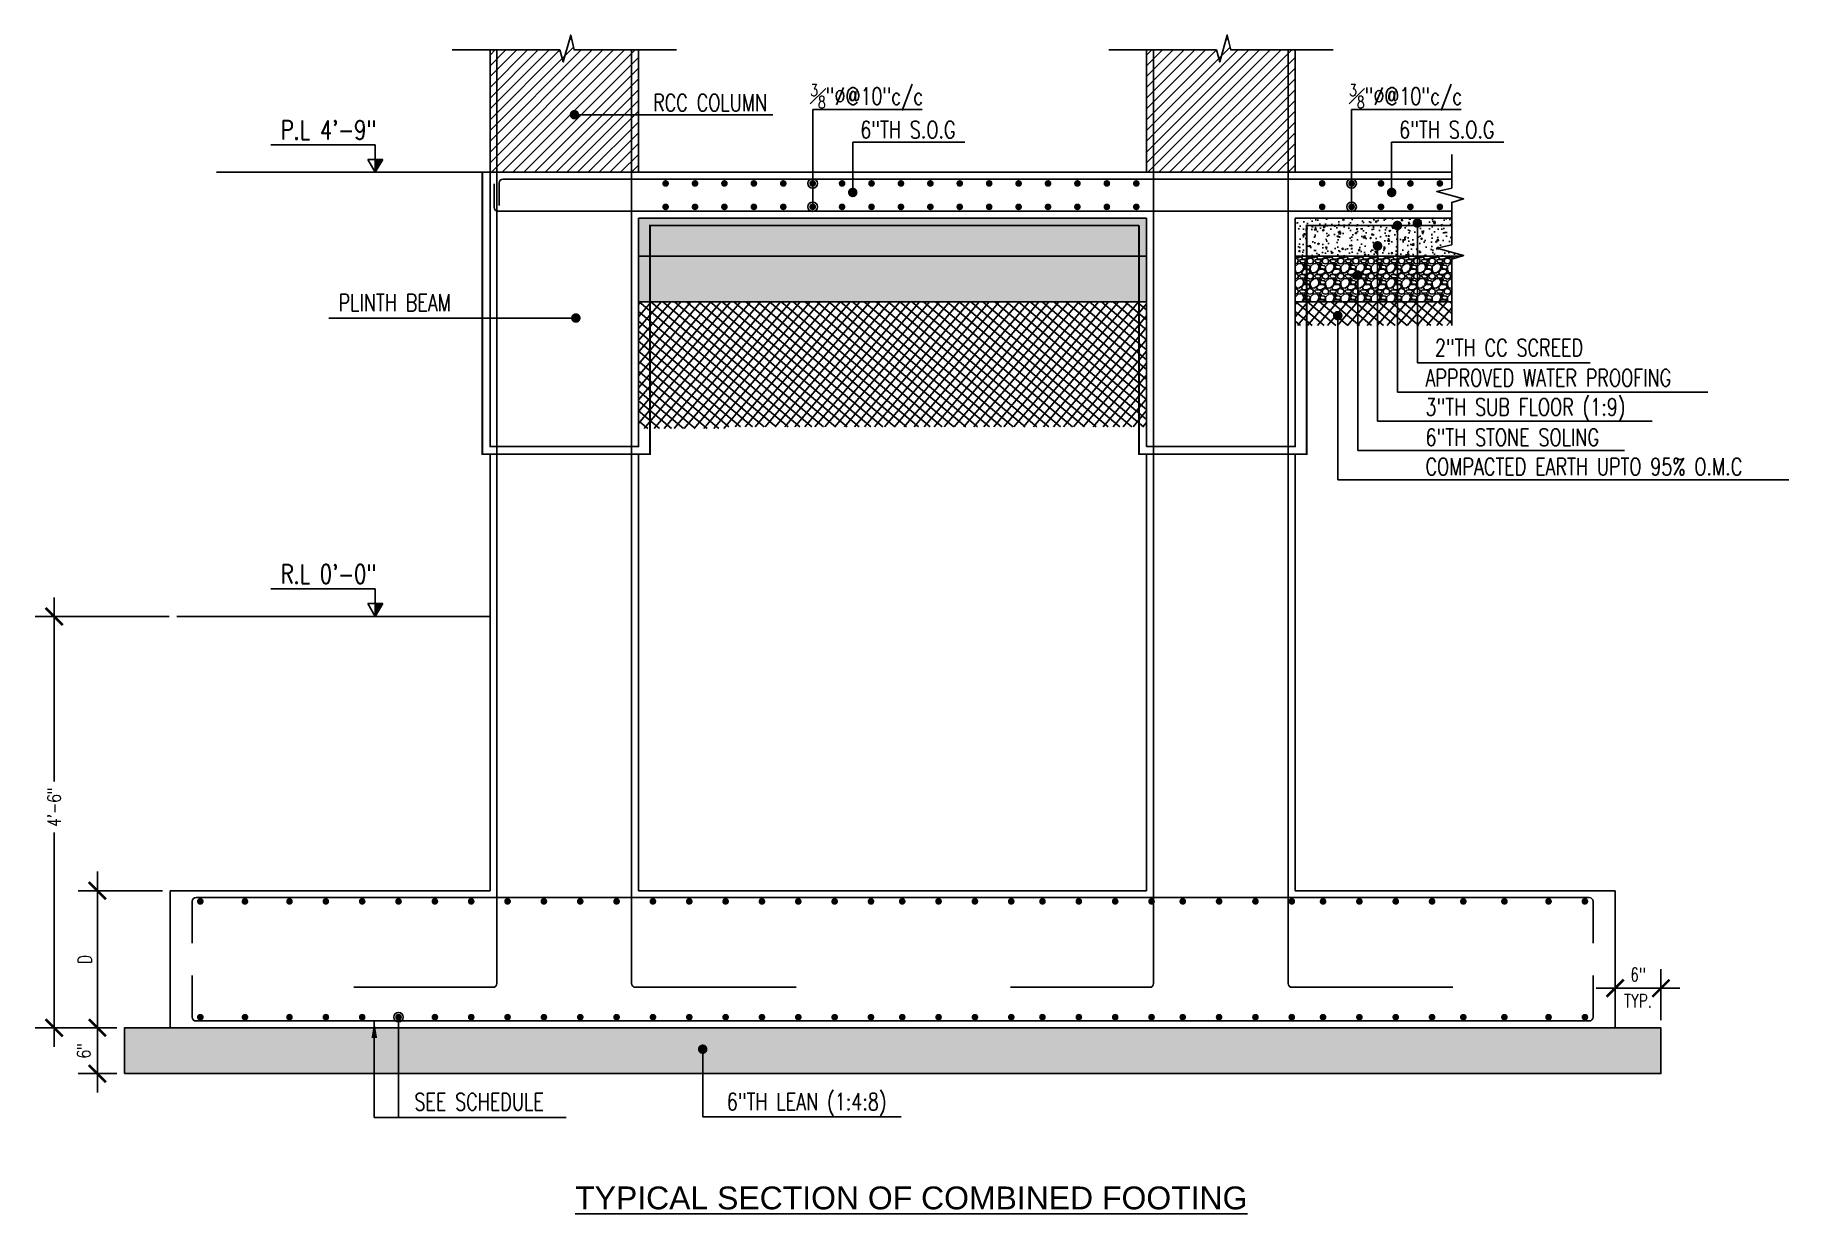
# Model space of a CAD drawing. Header units: inches. Extents: x 41285 to 57578, y -189 to 12305.
# Drawn here: x 56329.6 to 56559.9, y 9130.3 to 9285 of the extents above; entities that cross this region are included whole.
import ezdxf

# ---------------------------------------------------------------- set-up
doc = ezdxf.new("R2010")
doc.units = ezdxf.units.IN
doc.header["$LTSCALE"] = 30
doc.header["$MEASUREMENT"] = 0
doc.linetypes.add('HIDDEN', pattern=[0.375, 0.25, -0.125])
doc.linetypes.add('HIDDEN2', pattern=[0.1875, 0.125, -0.0625])
for name, color, linetype in [('COL', 4, 'Continuous'), ('HATCH', 253, 'Continuous'), ('L', 2, 'Continuous'), ('PB', 3, 'Continuous'), ('S-BEAM', 3, 'HIDDEN'), ('S-COLUMN', 4, 'Continuous'), ('S-DIM', 1, 'Continuous'), ('S-RBAR-GNRL', 6, 'Continuous'), ('S-TEXT-', 2, 'Continuous'), ('WALL', 7, 'Continuous')]:
    doc.layers.add(name, color=color, linetype=linetype)
doc.styles.add('1-2', font='simplex.shx', dxfattribs={"width": 0.75, "height": 1.75})
doc.styles.add('1-8', font='simplex.shx', dxfattribs={"width": 0.75, "height": 7})
doc.styles.add('16 scale', font='arial.ttf')
doc.dimstyles.new('1-2', dxfattribs={"dimtxt": 1.75, "dimasz": 2.25, "dimexe": 2.5, "dimexo": 1, "dimgap": 0.75, "dimtad": 1, "dimdec": 4, "dimzin": 3, "dimdsep": 46, "dimlunit": 4, "dimtxsty": '1-2', "dimblk": 'ARCHTICK', "dimcen": 0, "dimdle": 2.5, "dimclrd": 1, "dimclre": 1, "dimclrt": 2, "dimazin": 0, "dimtfac": 0.75, "dimtdec": 4, "dimtix": 1, "dimtmove": 2, "dimatfit": 3, "dimfxl": 0, "dimfrac": 1, "dimtolj": 1, "dimtzin": 1, "dimlwd": -1, "dimlwe": -1, "dimarcsym": 0})
pattern_1 = [(50, (2182.8283, -1510.6494), (2.15178055, -0.188256405), [0.225, -2.475]), (355, (2182.8283, -1510.6494), (-0.416254, 2.2565764), [0.18, -1.98]), (100.4514445, (2183.0076, -1510.665), (1.73552654, 2.06831997), [0.19122058, -2.10342634]), (46.1842, (2182.8283, -1510.0494), (3.20172399, -0.49655784), [0.3375, -3.7125]), (96.6356355, (2183.095, -1510.0908), (2.80398584, 2.9223558), [0.28683103, -3.15514128]), (351.184164, (2182.8283, -1510.0494), (2.80398584, 2.9223558), [0.27, -2.97]), (21, (2183.1283, -1510.1994), (1.790721156, -1.20785667), [0.225, -2.475]), (326, (2183.1283, -1510.1994), (0.729946, 2.175450135), [0.18, -1.98]), (71.4514447, (2183.2775, -1510.3), (2.52066713, 0.96759346), [0.19122057, -2.10342634]), (37.5, (2182.8283, -1510.6494), (0.036479566, 0.998681561), [0, -1.956, 0, -2.01, 0, -1.9875]), (7.5, (2182.8283, -1510.6494), (0.789208612, 1.183235136), [0, -1.146, 0, -1.911, 0, -0.7575]), (327.5, (2182.1593, -1510.6494), (1.601467309, -0.067664615), [0, -0.75, 0, -2.34, 0, -3.105]), (317.5, (2181.8593, -1510.6494), (1.749558508, 0.300314947), [0, -0.975, 0, -1.554, 0, -2.205])]
pattern_2 = [(50, (2269.0096, -1510.6494), (2.15178055, -0.188256405), [0.225, -2.475]), (355, (2269.0096, -1510.6494), (-0.416254, 2.2565764), [0.18, -1.98]), (100.4514445, (2269.189, -1510.665), (1.73552654, 2.06831997), [0.19122058, -2.10342634]), (46.1842, (2269.0096, -1510.0494), (3.20172399, -0.49655784), [0.3375, -3.7125]), (96.6356355, (2269.2764, -1510.0908), (2.80398584, 2.9223558), [0.28683103, -3.15514128]), (351.184164, (2269.0096, -1510.0494), (2.80398584, 2.9223558), [0.27, -2.97]), (21, (2269.3096, -1510.1994), (1.790721156, -1.20785667), [0.225, -2.475]), (326, (2269.3096, -1510.1994), (0.729946, 2.175450135), [0.18, -1.98]), (71.4514447, (2269.4588, -1510.3), (2.52066713, 0.96759346), [0.19122057, -2.10342634]), (37.5, (2269.0096, -1510.6494), (0.036479566, 0.998681561), [0, -1.956, 0, -2.01, 0, -1.9875]), (7.5, (2269.0096, -1510.6494), (0.789208612, 1.183235136), [0, -1.146, 0, -1.911, 0, -0.7575]), (327.5, (2268.3406, -1510.6494), (1.601467309, -0.067664615), [0, -0.75, 0, -2.34, 0, -3.105]), (317.5, (2268.0406, -1510.6494), (1.749558508, 0.300314947), [0, -0.975, 0, -1.554, 0, -2.205])]

msp = doc.modelspace()

# ---------------------------------------------------------------- texts
at = {"layer": 'L', "color": 2, "style": '1-8', "width": 0.75}
for s, p in [('APPROVED WATER PROOFING', (56512.1525479, 9238.90530179)), ('3"TH SUB FLOOR (1:9)', (56512.1525479, 9235.06788333)), ('6"TH STONE SOLING', (56512.1525479, 9231.08525493)), ('COMPACTED EARTH UPTO 95%%% O.M.C', (56512.1525479, 9227.24783648))]:
    msp.add_text(s, height=2.25, dxfattribs=at).set_placement(p)
at = {"layer": 'L', "color": 2, "attachment_point": 5}
for s, insert, char_height, style in [('\\A1;{\\H0.7x;\\S3#8;}"%%C@10"c/c', (56438.80782605, 9276.84291368), 2.25, '1-8'), ('\\A1;{\\H0.7x;\\S3#8;\\H1.4286x;"%%C@10"c/c}', (56509.54455744, 9276.84291368), 2.25, '1-8'), ('\\A1;RCC COLUMN', (56418.26073458, 9276.14670756), 2.25, '1-8'), ('\\A1;P.L 4\'-9"', (56368.14979889, 9272.56647013), 2.5, '1-2'), ('\\A1;6"TH S.O.G', (56444.21537131, 9272.5908118), 2.25, '1-8'), ('\\A1;6"TH S.O.G', (56514.95210271, 9272.5908118), 2.25, '1-8'), ('\\A1;PLINTH BEAM', (56376.85746809, 9249.88134065), 2.25, '1-8'), ('\\A1;2"TH CC SCREED', (56523.11653276, 9243.98609377), 2.25, '1-8'), ('\\A1;R.L 0\'-0"', (56368.14979889, 9214.2738519), 2.5, '1-2'), ('\\A1;SEE SCHEDULE', (56387.93795579, 9145.00341645), 2.25, '1-8'), ('\\A1;6"TH LEAN (1:4:8)', (56430.92768774, 9144.64535271), 2.25, '1-8')]:
    msp.add_mtext(s, dxfattribs=dict(at, insert=insert, char_height=char_height, style=style))
at = {"layer": 'S-TEXT-', "color": 4, "insert": (56400.53764485, 9133.88395597), "char_height": 3, "width": 863.7811566335, "attachment_point": 1, "style": '16 scale'}
msp.add_mtext('\\A1;{\\LTYPICAL SECTION OF COMBINED FOOTING}', dxfattribs=at)

# ---------------------------------------------------------------- blocks, each defined once
blk = doc.blocks.new('_ARCHTICK')
at = {"color": 0, "linetype": 'ByBlock', "const_width": 0.15}
blk.add_lwpolyline([(-0.5, -0.5), (0.5, 0.5)], dxfattribs=at)
blk = doc.blocks.new('*D128')
at = {"layer": 'DEFPOINTS', "color": 0, "transparency": 16777216}
for p in [(56348.26, 9208.71), (56332.15, 9154.71), (56337.82, 9154.71)]:
    blk.add_point(p, dxfattribs=at)
at = {"layer": 'WALL', "color": 1, "transparency": 16777216}
for p, q in [((56332.15, 9211.21), (56332.15, 9187.03)), ((56347.26, 9208.71), (56329.65, 9208.71)), ((56332.15, 9152.21), (56332.15, 9180.34)), ((56336.82, 9154.71), (56329.65, 9154.71))]:
    blk.add_line(p, q, dxfattribs=at)
at = {"layer": 'WALL', "color": 1, "transparency": 16777216, "xscale": 2.25, "yscale": 2.25, "zscale": 2.25}
for p, rotation in [((56332.15, 9208.71), 90), ((56332.15, 9154.71), 270)]:
    blk.add_blockref('_ARCHTICK', p, dxfattribs=dict(at, rotation=rotation))
at = {"layer": 'WALL', "color": 2, "transparency": 16777216, "insert": (56332.15, 9183.69), "char_height": 1.75, "attachment_point": 5, "rotation": 90, "style": '1-2'}
blk.add_mtext('\\A1;4\'-6"', dxfattribs=at)
blk = doc.blocks.new('*D129')
at = {"layer": 'DEFPOINTS', "color": 0, "transparency": 16777216}
for p in [(56347.36, 9172.71), (56337.82, 9154.71), (56341.36, 9154.71)]:
    blk.add_point(p, dxfattribs=at)
at = {"layer": 'S-DIM', "color": 1, "transparency": 16777216}
for p, q in [((56337.82, 9175.21), (56337.82, 9152.21)), ((56346.36, 9172.71), (56335.32, 9172.71)), ((56340.36, 9154.71), (56335.32, 9154.71))]:
    blk.add_line(p, q, dxfattribs=at)
at = {"layer": 'S-DIM', "color": 1, "transparency": 16777216, "xscale": 2.25, "yscale": 2.25, "zscale": 2.25}
for p, rotation in [((56337.82, 9172.71), 90), ((56337.82, 9154.71), 270)]:
    blk.add_blockref('_ARCHTICK', p, dxfattribs=dict(at, rotation=rotation))
at = {"layer": 'S-DIM', "color": 2, "transparency": 16777216, "insert": (56336.19, 9163.71), "char_height": 1.75, "attachment_point": 5, "rotation": 90, "style": '1-2'}
blk.add_mtext('\\A1;D', dxfattribs=at)
blk = doc.blocks.new('*D130')
at = {"layer": 'DEFPOINTS', "color": 0, "transparency": 16777216}
for p in [(56339.8, 9154.71), (56337.82, 9148.71), (56341.36, 9148.71)]:
    blk.add_point(p, dxfattribs=at)
at = {"layer": 'PB', "color": 1, "transparency": 16777216}
for p, q in [((56337.82, 9157.21), (56337.82, 9146.21)), ((56338.8, 9154.71), (56335.32, 9154.71)), ((56340.36, 9148.71), (56335.32, 9148.71))]:
    blk.add_line(p, q, dxfattribs=at)
at = {"layer": 'PB', "color": 1, "transparency": 16777216, "xscale": 2.25, "yscale": 2.25, "zscale": 2.25}
for p, rotation in [((56337.82, 9154.71), 90), ((56337.82, 9148.71), 270)]:
    blk.add_blockref('_ARCHTICK', p, dxfattribs=dict(at, rotation=rotation))
at = {"layer": 'PB', "color": 2, "transparency": 16777216, "insert": (56336.03, 9151.71), "char_height": 1.75, "attachment_point": 5, "rotation": 90, "style": '1-2'}
blk.add_mtext('\\A1;6"', dxfattribs=at)
blk = doc.blocks.new('*D131')
at = {"layer": 'DEFPOINTS', "color": 0, "transparency": 16777216}
for p in [(56543.05, 9159.9), (56537.05, 9154.71), (56543.05, 9154.71)]:
    blk.add_point(p, dxfattribs=at)
at = {"layer": 'S-DIM', "color": 1, "transparency": 16777216}
for p, q in [((56537.05, 9155.71), (56537.05, 9162.4)), ((56543.05, 9155.71), (56543.05, 9162.4)), ((56534.55, 9159.9), (56545.55, 9159.9))]:
    blk.add_line(p, q, dxfattribs=at)
at = {"layer": 'S-DIM', "color": 1, "transparency": 16777216, "xscale": 2.25, "yscale": 2.25, "zscale": 2.25, "rotation": 180}
blk.add_blockref('_ARCHTICK', (56537.05, 9159.9), dxfattribs=at)
at = {"layer": 'S-DIM', "color": 1, "transparency": 16777216, "xscale": 2.25, "yscale": 2.25, "zscale": 2.25}
blk.add_blockref('_ARCHTICK', (56543.05, 9159.9), dxfattribs=at)
at = {"layer": 'S-DIM', "color": 2, "transparency": 16777216, "char_height": 1.75, "attachment_point": 5, "style": '1-2'}
for s, insert in [('\\A1;6" ', (56540.05, 9161.69)), ('\\A1;TYP.', (56540.05, 9158.27))]:
    blk.add_mtext(s, dxfattribs=dict(at, insert=insert))

# ---------------------------------------------------------------- dimensions: what is measured, and where the dimension line sits
at = {"layer": 'PB'}
dim = msp.add_linear_dim(base=(56337.81886188, 9148.70546371), p1=(56339.80025557, 9154.70546371), p2=(56341.36471086, 9148.70546371), angle=90, dimstyle='1-2', override={"dimfxl": 0.8}, dxfattribs=at)
dim.commit()
dim.dimension.update_dxf_attribs({"geometry": '*D130', "text_midpoint": (56336.02719522, 9151.70546371)})
at = {"layer": 'S-DIM'}
dim = msp.add_linear_dim(base=(56337.81886188, 9154.70546371), p1=(56347.36471086, 9172.70546371), p2=(56341.36471086, 9154.70546371), angle=90, text='D', dimstyle='1-2', dxfattribs=at)
dim.commit()
dim.dimension.update_dxf_attribs({"geometry": '*D129', "text_midpoint": (56336.19386188, 9163.70546371)})
dim = msp.add_linear_dim(base=(56543.04602615, 9159.89549167), p1=(56537.04602615, 9154.70546371), p2=(56543.04602615, 9154.70546371), text='<> \\X TYP.', dimstyle='1-2', dxfattribs=at)
dim.commit()
dim.dimension.update_dxf_attribs({"geometry": '*D131', "text_midpoint": (56540.04602615, 9159.89549167)})
at = {"layer": 'WALL'}
dim = msp.add_linear_dim(base=(56332.1470614, 9154.70546371), p1=(56348.25612729, 9208.70546371), p2=(56337.81886188, 9154.70546371), angle=90, dimstyle='1-2', dxfattribs=at)
dim.commit()
dim.dimension.update_dxf_attribs({"geometry": '*D128', "text_midpoint": (56332.1470614, 9183.68775415), "dimtype": 160})

# ---------------------------------------------------------------- hatches: boundary and pattern name
at = {"layer": 'HATCH'}
h = msp.add_hatch(dxfattribs=at)
h.set_pattern_fill('_USER', color=1, angle=45, style=0, pattern_type=0)
h.set_pattern_definition([(45, (2060.7591, -2278.9922), (-0.707106781, 0.707106781), [])])
h.paths.add_polyline_path([(56399.41044628, 9283.05027965), (56389.36472114, 9283.05027965), (56389.36472114, 9266.99808194), (56408.86473142, 9266.99808194), (56408.86473142, 9283.05027965), (56400.39966922, 9283.05027965), (56399.95723472, 9285.00799549)])
h = msp.add_hatch(dxfattribs=at)
h.set_pattern_fill('_USER', color=1, angle=45, style=0, pattern_type=0)
h.set_pattern_definition([(45, (2146.9404, -2278.9922), (-0.707106781, 0.707106781), [])])
h.paths.add_polyline_path([(56495.04602615, 9283.05027965), (56486.58096395, 9283.05027965), (56486.13852945, 9285.00799549), (56485.59174101, 9283.05027965), (56475.54601587, 9283.05027965), (56475.54601587, 9266.99808194), (56495.04602615, 9266.99808194)])
at = {"layer": 'L'}
h = msp.add_hatch(color=2, dxfattribs=at)
h.dxf.hatch_style = 1
h.paths.add_polyline_path([(56375.2799858, 9268.69131035), (56374.30239992, 9268.69131035), (56374.30239992, 9266.99808194)])
h = msp.add_hatch(color=2, dxfattribs=at)
h.dxf.hatch_style = 1
h.paths.add_polyline_path([(56375.2799858, 9210.39869212), (56374.30239992, 9210.39869212), (56374.30239992, 9208.70546371)])
at = {"layer": 'WALL'}
h = msp.add_hatch(dxfattribs=at)
h.set_pattern_fill('AR-CONC', color=2, scale=0.3)
h.set_pattern_definition(pattern_1)
h.paths.add_polyline_path([(56475.54600559, 9260.99808194), (56408.86473142, 9260.99808194), (56408.86473142, 9258.99808194), (56475.54600559, 9258.99808194)])
h = msp.add_hatch(dxfattribs=at)
h.set_pattern_fill('AR-CONC', color=2, scale=0.3)
h.set_pattern_definition(pattern_1)
h.paths.add_polyline_path([(56475.54600559, 9258.99808194), (56408.86473142, 9258.99808194), (56408.86473142, 9255.99808194), (56430.76752631, 9255.99808194), (56475.54600559, 9256.05913288), (56475.54600559, 9255.99808194), (56475.54600559, 9257.48533967)])
h = msp.add_hatch(dxfattribs=at)
h.set_pattern_fill('AR-CONC', color=2, scale=0.3)
h.set_pattern_definition(pattern_2)
h.paths.add_polyline_path([(56515.59382914, 9260.99808194), (56495.04602615, 9260.99808194), (56495.04602615, 9258.99808194), (56515.59382914, 9258.99808194)])
h = msp.add_hatch(dxfattribs=at)
h.set_pattern_fill('AR-CONC', color=2, scale=0.3)
h.set_pattern_definition(pattern_2)
h.paths.add_polyline_path([(56515.59382914, 9258.99808194), (56495.04602615, 9258.99808194), (56495.04602615, 9255.99808194), (56516.94882103, 9255.99808194), (56517.15840175, 9256.05913288), (56513.6361133, 9257.04290517), (56515.59382914, 9257.48533967)])
h = msp.add_hatch(dxfattribs=at)
h.set_pattern_fill('GRAVEL', color=2, scale=2)
h.set_pattern_definition([(228.0127875, (2184.26832, -1508.64938), (-16, -18), [0.269072, -26.638176094]), (184.96974073, (2184.08832, -1508.84938), (24, 2), [0.461736, -45.71184952]), (132.51044708, (2183.62832, -1508.88938), (20, -22), [0.325576, -32.23206519]), (267.273689, (2182.84832, -1509.38938), (2, 40), [0.420476, -41.62711608]), (292.83365418, (2182.82832, -1509.80938), (-10, 24), [0.41231, -40.818746256]), (357.273689, (2182.98832, -1510.18938), (-40, 2), [0.420476, -41.62711608]), (37.69424047, (2183.40832, -1510.209384), (-26, -20), [0.556058, -55.0496971]), (72.25532837, (2183.84832, -1509.869384), (14, 44), [0.524976, -51.972642994]), (121.42956562, (2184.00832, -1509.36938), (-16, 26), [0.4219, -41.76814622]), (175.2363583, (2183.78832, -1509.00938), (22, -2), [0.481664, -23.60152516]), (222.3974378, (2183.30832, -1508.969384), (-24, -22), [0.622896, -61.66675001]), (138.81407483, (2184.82832, -1509.40938), (-14, 12), [0.212602, -21.047689625]), (171.4692344, (2184.66832, -1509.26938), (26, -4), [0.404474, -40.04302283]), (225, (2184.2683, -1509.2094), (-2e-16, -2), [0.282842, -2.545585125]), (203.1985905, (2184.12832, -1508.96938), (10, 4), [0.152316, -15.07923021]), (291.8014095, (2183.98832, -1509.0294), (-2, 6), [0.215406, -10.554923614]), (30.9637565, (2184.06832, -1509.2294), (6, 4), [0.349858, -11.31204579]), (161.5650512, (2184.3683, -1509.0494), (4, -2), [0.252982, -6.07157332]), (16.38954033, (2182.82832, -1509.02938), (20, 6), [0.3544, -35.08569029]), (70.34617594, (2183.16832, -1508.92938), (-8, -22), [0.297322, -29.434815495]), (293.1985905, (2184.36832, -1508.64938), (-4, 10), [0.30463, -14.92691621]), (343.61045967, (2184.48832, -1508.92938), (-20, 6), [0.3544, -35.08569029]), (339.4439548, (2182.82832, -1510.26938), (-10, 4), [0.34176, -16.74624749]), (294.77514057, (2183.14832, -1510.38938), (-10, 22), [0.286356, -28.34928613]), (66.8014095, (2184.38832, -1510.64938), (4, 10), [0.30463, -14.92691621]), (17.35402464, (2184.50832, -1510.36938), (-26, -8), [0.335262, -33.19084723]), (69.4439548, (2183.40832, -1510.64938), (-4, -10), [0.17088, -16.91712749]), (101.3099325, (2184.2683, -1510.6494), (-2, 8), [0.10198, -10.09605903]), (165.9637565, (2184.2483, -1510.5494), (6, -2), [0.41231, -7.83390125]), (186.00900596, (2183.84832, -1510.44938), (20, 2), [0.3821, -37.82784635]), (303.6900675, (2184.0683, -1509.4094), (-2, 4), [0.288444, -6.92265855]), (353.15722659, (2184.22832, -1509.64938), (34, -4), [0.503588, -49.85512525]), (60.9453959, (2184.72832, -1509.70938), (-8, -14), [0.205912, -20.38534828]), (90, (2184.8283, -1509.5294), (-2, 2), [0.12, -1.88]), (120.25643716, (2183.80832, -1510.38938), (8, -14), [0.277848, -27.50703998]), (48.0127875, (2183.66832, -1510.14938), (16, 18), [0.538144, -26.369104094]), (0, (2184.0283, -1509.7494), (2, 2), [0.52, -1.48]), (325.30484647, (2184.54832, -1509.74938), (20, -14), [0.316228, -31.3065486]), (254.0546041, (2184.80832, -1509.92938), (-2, -8), [0.291204, -14.26901578]), (207.64597536, (2184.72832, -1510.20938), (-38, -20), [0.47413, -46.938948365]), (175.42607874, (2184.30832, -1510.42938), (-26, 2), [0.501598, -49.658146816])])
h.paths.add_polyline_path([(56475.54600559, 9255.60337232), (56475.54600559, 9255.99808194), (56408.86473142, 9255.99808194), (56408.86473142, 9249.99808194), (56475.54600559, 9249.99808194)])
h = msp.add_hatch(dxfattribs=at)
h.set_pattern_fill('GRAVEL', color=2, scale=2)
h.set_pattern_definition([(228.0127875, (2270.44961, -1508.64938), (-16, -18), [0.269072, -26.638176094]), (184.96974073, (2270.26961, -1508.84938), (24, 2), [0.461736, -45.71184952]), (132.51044708, (2269.80961, -1508.88938), (20, -22), [0.325576, -32.23206519]), (267.273689, (2269.02961, -1509.38938), (2, 40), [0.420476, -41.62711608]), (292.83365418, (2269.00961, -1509.80938), (-10, 24), [0.41231, -40.818746256]), (357.273689, (2269.16961, -1510.18938), (-40, 2), [0.420476, -41.62711608]), (37.69424047, (2269.589614, -1510.209384), (-26, -20), [0.556058, -55.0496971]), (72.25532837, (2270.02961, -1509.869384), (14, 44), [0.524976, -51.972642994]), (121.42956562, (2270.18961, -1509.36938), (-16, 26), [0.4219, -41.76814622]), (175.2363583, (2269.96961, -1509.00938), (22, -2), [0.481664, -23.60152516]), (222.3974378, (2269.489614, -1508.969384), (-24, -22), [0.622896, -61.66675001]), (138.81407483, (2271.00961, -1509.40938), (-14, 12), [0.212602, -21.047689625]), (171.4692344, (2270.84961, -1509.26938), (26, -4), [0.404474, -40.04302283]), (225, (2270.4496, -1509.2094), (-2e-16, -2), [0.282842, -2.545585125]), (203.1985905, (2270.30961, -1508.96938), (10, 4), [0.152316, -15.07923021]), (291.8014095, (2270.1696, -1509.0294), (-2, 6), [0.215406, -10.554923614]), (30.9637565, (2270.2496, -1509.2294), (6, 4), [0.349858, -11.31204579]), (161.5650512, (2270.5496, -1509.0494), (4, -2), [0.252982, -6.07157332]), (16.38954033, (2269.00961, -1509.02938), (20, 6), [0.3544, -35.08569029]), (70.34617594, (2269.34961, -1508.92938), (-8, -22), [0.297322, -29.434815495]), (293.1985905, (2270.54961, -1508.64938), (-4, 10), [0.30463, -14.92691621]), (343.61045967, (2270.66961, -1508.92938), (-20, 6), [0.3544, -35.08569029]), (339.4439548, (2269.00961, -1510.26938), (-10, 4), [0.34176, -16.74624749]), (294.77514057, (2269.32961, -1510.38938), (-10, 22), [0.286356, -28.34928613]), (66.8014095, (2270.56961, -1510.64938), (4, 10), [0.30463, -14.92691621]), (17.35402464, (2270.68961, -1510.36938), (-26, -8), [0.335262, -33.19084723]), (69.4439548, (2269.58961, -1510.64938), (-4, -10), [0.17088, -16.91712749]), (101.3099325, (2270.4496, -1510.6494), (-2, 8), [0.10198, -10.09605903]), (165.9637565, (2270.4296, -1510.5494), (6, -2), [0.41231, -7.83390125]), (186.00900596, (2270.02961, -1510.44938), (20, 2), [0.3821, -37.82784635]), (303.6900675, (2270.2496, -1509.4094), (-2, 4), [0.288444, -6.92265855]), (353.15722659, (2270.40961, -1509.64938), (34, -4), [0.503588, -49.85512525]), (60.9453959, (2270.90961, -1509.70938), (-8, -14), [0.205912, -20.38534828]), (90, (2271.0096, -1509.5294), (-2, 2), [0.12, -1.88]), (120.25643716, (2269.98961, -1510.38938), (8, -14), [0.277848, -27.50703998]), (48.0127875, (2269.84961, -1510.14938), (16, 18), [0.538144, -26.369104094]), (0, (2270.2096, -1509.7494), (2, 2), [0.52, -1.48]), (325.30484647, (2270.72961, -1509.74938), (20, -14), [0.316228, -31.3065486]), (254.0546041, (2270.98961, -1509.92938), (-2, -8), [0.291204, -14.26901578]), (207.64597536, (2270.90961, -1510.20938), (-38, -20), [0.47413, -46.938948365]), (175.42607874, (2270.48961, -1510.42938), (-26, 2), [0.501598, -49.658146816])])
h.paths.add_polyline_path([(56515.59382914, 9255.60337232), (56516.94882103, 9255.99808194), (56495.04602615, 9255.99808194), (56495.04602615, 9249.99808194), (56515.59382914, 9249.99808194)])
h = msp.add_hatch(dxfattribs=at)
h.set_pattern_fill('_USER', color=2, angle=50, style=0, double=1, pattern_type=0)
h.set_pattern_definition([(50, (2182.8283, -1510.6494), (-0.766044443, 0.64278761), []), (140, (2182.8283, -1510.6494), (-0.64278761, -0.766044443), [])])
h.paths.add_polyline_path([(56408.86473142, 9233.37441285), (56420.68645413, 9233.37441285), (56420.69439687, 9233.59948328), (56475.54600559, 9233.59307835), (56475.54600559, 9249.99808194), (56408.86473142, 9249.99808194)])
h = msp.add_hatch(dxfattribs=at)
h.set_pattern_fill('_USER', color=2, angle=50, style=0, double=1, pattern_type=0)
h.set_pattern_definition([(50, (2269.0096, -1510.6494), (-0.766044443, 0.64278761), []), (140, (2269.0096, -1510.6494), (-0.64278761, -0.766044443), [])])
h.paths.add_polyline_path([(56495.04602615, 9246.87086898), (56506.86774886, 9246.87086898), (56506.8756916, 9246.87727391), (56515.59382914, 9246.87086898), (56515.59382914, 9249.99808194), (56495.04602615, 9249.99808194)])
h = msp.add_hatch(dxfattribs=at)
h.set_pattern_fill('AR-CONC', color=2, scale=0.3)
h.set_pattern_definition([(50, (2182.8283, -1529.344), (2.15178055, -0.188256405), [0.225, -2.475]), (355, (2182.8283, -1529.344), (-0.416254, 2.2565764), [0.18, -1.98]), (100.4514445, (2183.0076, -1529.3597), (1.73552654, 2.06831997), [0.19122058, -2.10342634]), (46.1842, (2182.8283, -1528.744), (3.20172399, -0.49655784), [0.3375, -3.7125]), (96.6356355, (2183.095, -1528.7853), (2.80398584, 2.9223558), [0.28683103, -3.15514128]), (351.184164, (2182.8283, -1528.744), (2.80398584, 2.9223558), [0.27, -2.97]), (21, (2183.1283, -1528.894), (1.790721156, -1.20785667), [0.225, -2.475]), (326, (2183.1283, -1528.894), (0.729946, 2.175450135), [0.18, -1.98]), (71.4514447, (2183.2775, -1528.9946), (2.52066713, 0.96759346), [0.19122057, -2.10342634]), (37.5, (2182.8283, -1529.344), (0.036479566, 0.998681561), [0, -1.956, 0, -2.01, 0, -1.9875]), (7.5, (2182.8283, -1529.344), (0.789208612, 1.183235136), [0, -1.146, 0, -1.911, 0, -0.7575]), (327.5, (2182.1593, -1529.344), (1.601467309, -0.067664615), [0, -0.75, 0, -2.34, 0, -3.105]), (317.5, (2181.8593, -1529.344), (1.749558508, 0.300314947), [0, -0.975, 0, -1.554, 0, -2.205])])
h.paths.add_polyline_path([(56341.36471086, 9154.70546371), (56543.04602615, 9154.70546371), (56543.04602615, 9148.70546371), (56341.36471086, 9148.70546371)])

# ---------------------------------------------------------------- linework, layer by layer
at = {"layer": 'COL', "color": 5}
for points in [[(56408.86473142, 9260.99808194), (56408.86473142, 9230.99808194), (56389.36471086, 9230.99808194), (56389.36471086, 9266.99808194)], [(56495.04602615, 9260.99808194), (56495.04602615, 9230.99808194), (56475.54600559, 9230.99808194), (56475.54600559, 9260.99808194)]]:
    msp.add_lwpolyline(points, dxfattribs=at)
at = {"layer": 'L', "color": 2}
for p, q in [((56360.60196967, 9270.62319242), (56374.30239992, 9270.62319242)), ((56374.30239992, 9266.99808194), (56374.30239992, 9270.62319242)), ((56373.32481404, 9268.69131035), (56375.2799858, 9268.69131035)), ((56360.60196967, 9212.33057419), (56374.30239992, 9212.33057419)), ((56374.30239992, 9208.70546371), (56374.30239992, 9212.33057419)), ((56373.32481404, 9210.39869212), (56375.2799858, 9210.39869212))]:
    msp.add_line(p, q, dxfattribs=at)
for points in [[(56375.2799858, 9268.69131035), (56374.30239992, 9266.99808194), (56373.32481404, 9268.69131035)], [(56375.2799858, 9210.39869212), (56374.30239992, 9208.70546371), (56373.32481404, 9210.39869212)]]:
    msp.add_lwpolyline(points, dxfattribs=at)
at = {"layer": 'PB'}
for p, q in [((56408.86473142, 9266.99808194), (56408.86473142, 9283.05027965)), ((56495.04602615, 9266.99808194), (56495.04602615, 9283.05027965)), ((56347.36471086, 9172.70546371), (56347.36471086, 9154.70546371)), ((56347.36471086, 9172.70546371), (56389.36471086, 9172.70546371)), ((56354.86471086, 9172.70546371), (56389.36471086, 9172.70546371)), ((56408.86473142, 9172.70546371), (56475.54600559, 9172.70546371)), ((56495.04602615, 9172.70546371), (56537.04602615, 9172.70546371)), ((56537.04602615, 9172.70546371), (56537.04602615, 9154.70546371))]:
    msp.add_line(p, q, dxfattribs=at)
at = {"layer": 'S-BEAM', "linetype": 'ByBlock'}
for p, q in [((56389.36471086, 9266.99808194), (56389.36471846, 9283.05027965)), ((56475.54600559, 9266.99808194), (56475.54601319, 9283.05027965)), ((56475.54601756, 9281.6599454), (56475.54601763, 9283.05027965)), ((56389.36471086, 9266.99808194), (56475.54600559, 9266.99808194)), ((56475.54600559, 9266.99808194), (56515.59382914, 9266.99808194)), ((56408.86473142, 9260.99808194), (56475.54600559, 9260.99808194)), ((56495.04602615, 9260.99808194), (56515.59382914, 9260.99808194)), ((56389.36471086, 9229.99808194), (56389.36471086, 9172.70546371)), ((56408.86473142, 9229.99808194), (56408.86473142, 9172.70546371)), ((56475.54600559, 9229.99808194), (56475.54600559, 9172.70546371)), ((56495.04602615, 9229.99808194), (56495.04602615, 9172.70546371))]:
    msp.add_line(p, q, dxfattribs=at)
at = {"layer": 'S-COLUMN'}
msp.add_line((56377.36471086, 9154.70546371), (56431.36471086, 9154.70546371), dxfattribs=at)
at = {"layer": 'S-RBAR-GNRL'}
for p, q in [((56390.26765771, 9160.52650119), (56390.26765771, 9283.05027965)), ((56407.95014276, 9283.05027965), (56407.95000415, 9160.52650119)), ((56476.44895244, 9160.52650119), (56476.44895244, 9283.05027965)), ((56494.13143749, 9283.05027965), (56494.13129888, 9160.52650119)), ((56391.06714235, 9266.09513509), (56476.44895244, 9266.09513509)), ((56476.44895244, 9266.09513509), (56515.59382914, 9266.09513509)), ((56389.90005463, 9262.40102879), (56389.90005463, 9265.47949735)), ((56390.56714235, 9265.59513509), (56390.56714235, 9262.64366672)), ((56390.27043071, 9262.40102879), (56390.27043071, 9263.40604273)), ((56390.40005463, 9261.90102879), (56476.44895244, 9261.90102879)), ((56476.44895244, 9261.90102879), (56515.59382914, 9261.90102879)), ((56350.77175291, 9171.80251686), (56533.63898411, 9171.80251686)), ((56350.27175291, 9165.82643821), (56350.27175291, 9171.30251686)), ((56534.13898411, 9165.82643821), (56534.13898411, 9171.30251686)), ((56350.27175291, 9161.58448921), (56350.27175291, 9156.10841056)), ((56371.48167311, 9160.02650176), (56389.76765771, 9160.02650176)), ((56429.55108221, 9160.02650119), (56408.45000413, 9160.02650119)), ((56457.66296784, 9160.02650176), (56475.94895244, 9160.02650176)), ((56515.73237693, 9160.02650119), (56494.63129886, 9160.02650119)), ((56534.13898411, 9161.58448921), (56534.13898411, 9156.10841056)), ((56350.77175291, 9155.60841056), (56533.63898411, 9155.60841056))]:
    msp.add_line(p, q, dxfattribs=at)
at = {"layer": 'S-RBAR-GNRL', "linetype": 'HIDDEN2', "const_width": 0.25}
for points in [[(56388.36471086, 9266.99808194), (56388.36471086, 9229.99808194), (56410.36880606, 9229.99808194), (56410.36880606, 9260.01558814), (56474.54600559, 9260.01558814)], [(56474.54600559, 9260.01558814), (56474.54600559, 9229.99808194), (56496.55010079, 9229.99808194), (56496.55010079, 9260.01558814), (56515.59382914, 9260.01558814)]]:
    msp.add_lwpolyline(points, dxfattribs=at)
at = {"layer": 'S-RBAR-GNRL', "const_width": 0.4375}
for points in [[(56412.18980969, 9265.53313319, 1), (56412.62730969, 9265.53313319, 1)], [(56416.05095052, 9265.53313319, 1), (56416.48845052, 9265.53313319, 1)], [(56419.91209136, 9265.53313319, 1), (56420.34959136, 9265.53313319, 1)], [(56423.77323219, 9265.53313319, 1), (56424.21073219, 9265.53313319, 1)], [(56427.63437303, 9265.53313319, 1), (56428.07187303, 9265.53313319, 1)], [(56431.49551386, 9265.53313319, 1), (56431.93301386, 9265.53313319, 1)], [(56435.3566547, 9265.53313319, 1), (56435.7941547, 9265.53313319, 1)], [(56439.21779553, 9265.53313319, 1), (56439.65529553, 9265.53313319, 1)], [(56443.07893636, 9265.53313319, 1), (56443.51643636, 9265.53313319, 1)], [(56446.9400772, 9265.53313319, 1), (56447.3775772, 9265.53313319, 1)], [(56450.80121803, 9265.53313319, 1), (56451.23871803, 9265.53313319, 1)], [(56454.66235887, 9265.53313319, 1), (56455.09985887, 9265.53313319, 1)], [(56458.5234997, 9265.53313319, 1), (56458.9609997, 9265.53313319, 1)], [(56462.38464054, 9265.53313319, 1), (56462.82214054, 9265.53313319, 1)], [(56466.24578137, 9265.53313319, 1), (56466.68328137, 9265.53313319, 1)], [(56470.10692221, 9265.53313319, 1), (56470.54442221, 9265.53313319, 1)], [(56473.96806304, 9265.53313319, 1), (56474.40556304, 9265.53313319, 1)], [(56498.37110442, 9265.53313319, 1), (56498.80860442, 9265.53313319, 1)], [(56502.23224525, 9265.53313319, 1), (56502.66974525, 9265.53313319, 1)], [(56506.09338609, 9265.53313319, 1), (56506.53088609, 9265.53313319, 1)], [(56509.95452692, 9265.53313319, 1), (56510.39202692, 9265.53313319, 1)], [(56513.81566776, 9265.53313319, 1), (56514.25316776, 9265.53313319, 1)], [(56412.18980969, 9262.46303069, -1), (56412.62730969, 9262.46303069, -1)], [(56416.05095052, 9262.46303069, -1), (56416.48845052, 9262.46303069, -1)], [(56419.91209136, 9262.46303069, -1), (56420.34959136, 9262.46303069, -1)], [(56423.77323219, 9262.46303069, -1), (56424.21073219, 9262.46303069, -1)], [(56427.63437303, 9262.46303069, -1), (56428.07187303, 9262.46303069, -1)], [(56431.49551386, 9262.46303069, -1), (56431.93301386, 9262.46303069, -1)], [(56435.3566547, 9262.46303069, -1), (56435.7941547, 9262.46303069, -1)], [(56439.21779553, 9262.46303069, -1), (56439.65529553, 9262.46303069, -1)], [(56443.07893636, 9262.46303069, -1), (56443.51643636, 9262.46303069, -1)], [(56446.9400772, 9262.46303069, -1), (56447.3775772, 9262.46303069, -1)], [(56450.80121803, 9262.46303069, -1), (56451.23871803, 9262.46303069, -1)], [(56454.66235887, 9262.46303069, -1), (56455.09985887, 9262.46303069, -1)], [(56458.5234997, 9262.46303069, -1), (56458.9609997, 9262.46303069, -1)], [(56462.38464054, 9262.46303069, -1), (56462.82214054, 9262.46303069, -1)], [(56466.24578137, 9262.46303069, -1), (56466.68328137, 9262.46303069, -1)], [(56470.10692221, 9262.46303069, -1), (56470.54442221, 9262.46303069, -1)], [(56473.96806304, 9262.46303069, -1), (56474.40556304, 9262.46303069, -1)], [(56498.37110442, 9262.46303069, -1), (56498.80860442, 9262.46303069, -1)], [(56502.23224525, 9262.46303069, -1), (56502.66974525, 9262.46303069, -1)], [(56506.09338609, 9262.46303069, -1), (56506.53088609, 9262.46303069, -1)], [(56509.95452692, 9262.46303069, -1), (56510.39202692, 9262.46303069, -1)], [(56513.81566776, 9262.46303069, -1), (56514.25316776, 9262.46303069, -1)], [(56351.55695023, 9171.30251686, -1), (56351.11945023, 9171.30251686, -1)], [(56357.41320021, 9171.30251686, -1), (56356.97570021, 9171.30251686, -1)], [(56363.26074402, 9171.30251686, -1), (56362.82324402, 9171.30251686, -1)], [(56368.03098513, 9171.30251686, -1), (56367.59348513, 9171.30251686, -1)], [(56372.80122624, 9171.30251686, -1), (56372.36372624, 9171.30251686, -1)], [(56377.57146735, 9171.30251686, -1), (56377.13396735, 9171.30251686, -1)], [(56382.34170846, 9171.30251686, -1), (56381.90420846, 9171.30251686, -1)], [(56387.11194957, 9171.30251686, -1), (56386.67444957, 9171.30251686, -1)], [(56391.88219068, 9171.30251686, -1), (56391.44469068, 9171.30251686, -1)], [(56396.6524318, 9171.30251686, -1), (56396.2149318, 9171.30251686, -1)], [(56401.42267291, 9171.30251686, -1), (56400.98517291, 9171.30251686, -1)], [(56406.19291402, 9171.30251686, -1), (56405.75541402, 9171.30251686, -1)], [(56410.96315513, 9171.30251686, -1), (56410.52565513, 9171.30251686, -1)], [(56415.73339624, 9171.30251686, -1), (56415.29589624, 9171.30251686, -1)], [(56420.50363735, 9171.30251686, -1), (56420.06613735, 9171.30251686, -1)], [(56425.27387846, 9171.30251686, -1), (56424.83637846, 9171.30251686, -1)], [(56430.04411957, 9171.30251686, -1), (56429.60661957, 9171.30251686, -1)], [(56434.81436068, 9171.30251686, -1), (56434.37686068, 9171.30251686, -1)], [(56439.58460179, 9171.30251686, -1), (56439.14710179, 9171.30251686, -1)], [(56443.2484271, 9171.30251686, 1), (56443.6859271, 9171.30251686, 1)], [(56448.45616821, 9171.30251686, -1), (56448.01866821, 9171.30251686, -1)], [(56453.22640932, 9171.30251686, -1), (56452.78890932, 9171.30251686, -1)], [(56457.99665043, 9171.30251686, -1), (56457.55915043, 9171.30251686, -1)], [(56461.66047574, 9171.30251686, 1), (56462.09797574, 9171.30251686, 1)], [(56466.86821685, 9171.30251686, -1), (56466.43071685, 9171.30251686, -1)], [(56471.63845796, 9171.30251686, -1), (56471.20095796, 9171.30251686, -1)], [(56476.40869907, 9171.30251686, -1), (56475.97119907, 9171.30251686, -1)], [(56480.07252438, 9171.30251686, 1), (56480.51002438, 9171.30251686, 1)], [(56485.28026549, 9171.30251686, -1), (56484.84276549, 9171.30251686, -1)], [(56490.0505066, 9171.30251686, -1), (56489.6130066, 9171.30251686, -1)], [(56494.82074771, 9171.30251686, -1), (56494.38324771, 9171.30251686, -1)], [(56498.48457301, 9171.30251686, 1), (56498.92207301, 9171.30251686, 1)], [(56503.69231413, 9171.30251686, -1), (56503.25481413, 9171.30251686, -1)], [(56508.46255524, 9171.30251686, -1), (56508.02505524, 9171.30251686, -1)], [(56513.23279635, 9171.30251686, -1), (56512.79529635, 9171.30251686, -1)], [(56516.89662165, 9171.30251686, 1), (56517.33412165, 9171.30251686, 1)], [(56522.72881349, 9171.30251686, -1), (56522.29131349, 9171.30251686, -1)], [(56528.52095051, 9171.30251686, -1), (56528.08345051, 9171.30251686, -1)], [(56533.29119163, 9171.30251686, -1), (56532.85369163, 9171.30251686, -1)], [(56351.55695023, 9156.10841056, 1), (56351.11945023, 9156.10841056, 1)], [(56357.41320021, 9156.10841056, 1), (56356.97570021, 9156.10841056, 1)], [(56363.26074402, 9156.10841056, 1), (56362.82324402, 9156.10841056, 1)], [(56368.03098513, 9156.10841056, 1), (56367.59348513, 9156.10841056, 1)], [(56372.80122624, 9156.10841056, 1), (56372.36372624, 9156.10841056, 1)], [(56377.57146735, 9156.10841056, 1), (56377.13396735, 9156.10841056, 1)], [(56382.34170846, 9156.10841056, 1), (56381.90420846, 9156.10841056, 1)], [(56387.11194957, 9156.10841056, 1), (56386.67444957, 9156.10841056, 1)], [(56391.88219068, 9156.10841056, 1), (56391.44469068, 9156.10841056, 1)], [(56396.6524318, 9156.10841056, 1), (56396.2149318, 9156.10841056, 1)], [(56401.42267291, 9156.10841056, 1), (56400.98517291, 9156.10841056, 1)], [(56406.19291402, 9156.10841056, 1), (56405.75541402, 9156.10841056, 1)], [(56410.96315513, 9156.10841056, 1), (56410.52565513, 9156.10841056, 1)], [(56415.73339624, 9156.10841056, 1), (56415.29589624, 9156.10841056, 1)], [(56420.50363735, 9156.10841056, 1), (56420.06613735, 9156.10841056, 1)], [(56425.27387846, 9156.10841056, 1), (56424.83637846, 9156.10841056, 1)], [(56430.04411957, 9156.10841056, 1), (56429.60661957, 9156.10841056, 1)], [(56434.81436068, 9156.10841056, 1), (56434.37686068, 9156.10841056, 1)], [(56439.58460179, 9156.10841056, 1), (56439.14710179, 9156.10841056, 1)], [(56443.2484271, 9156.10841056, -1), (56443.6859271, 9156.10841056, -1)], [(56448.45616821, 9156.10841056, 1), (56448.01866821, 9156.10841056, 1)], [(56453.22640932, 9156.10841056, 1), (56452.78890932, 9156.10841056, 1)], [(56457.99665043, 9156.10841056, 1), (56457.55915043, 9156.10841056, 1)], [(56461.66047574, 9156.10841056, -1), (56462.09797574, 9156.10841056, -1)], [(56466.86821685, 9156.10841056, 1), (56466.43071685, 9156.10841056, 1)], [(56471.63845796, 9156.10841056, 1), (56471.20095796, 9156.10841056, 1)], [(56476.40869907, 9156.10841056, 1), (56475.97119907, 9156.10841056, 1)], [(56480.07252438, 9156.10841056, -1), (56480.51002438, 9156.10841056, -1)], [(56485.28026549, 9156.10841056, 1), (56484.84276549, 9156.10841056, 1)], [(56490.0505066, 9156.10841056, 1), (56489.6130066, 9156.10841056, 1)], [(56494.82074771, 9156.10841056, 1), (56494.38324771, 9156.10841056, 1)], [(56498.48457301, 9156.10841056, -1), (56498.92207301, 9156.10841056, -1)], [(56503.69231413, 9156.10841056, 1), (56503.25481413, 9156.10841056, 1)], [(56508.46255524, 9156.10841056, 1), (56508.02505524, 9156.10841056, 1)], [(56513.23279635, 9156.10841056, 1), (56512.79529635, 9156.10841056, 1)], [(56516.89662165, 9156.10841056, -1), (56517.33412165, 9156.10841056, -1)], [(56522.72881349, 9156.10841056, 1), (56522.29131349, 9156.10841056, 1)], [(56528.52095051, 9156.10841056, 1), (56528.08345051, 9156.10841056, 1)], [(56533.29119163, 9156.10841056, 1), (56532.85369163, 9156.10841056, 1)]]:
    msp.add_lwpolyline(points, format="xyb", close=True, dxfattribs=at)
at = {"layer": 'S-RBAR-GNRL'}
for centre, start, end in [((56391.06714235, 9265.59513509), 90, 180), ((56390.40005463, 9262.40102879), 180, 270), ((56350.77175291, 9171.30251686), 90, 180), ((56533.63898411, 9171.30251686), 0, 90), ((56389.76765771, 9160.52650176), 270, 359.9999354907), ((56408.45000415, 9160.52650119), 180, 270), ((56475.94895244, 9160.52650176), 270, 359.9999354907), ((56494.63129888, 9160.52650119), 180, 270), ((56350.77175291, 9156.10841056), 180, 270), ((56533.63898411, 9156.10841056), 270, 0)]:
    msp.add_arc(centre, 0.5, start, end, dxfattribs=at)
at = {"layer": 'WALL', "color": 3}
for p, q in [((56389.36471086, 9266.99808194), (56353.45220746, 9266.99808194)), ((56408.86473142, 9255.99808194), (56475.54600559, 9255.99808194)), ((56495.04602615, 9255.99808194), (56516.94882103, 9255.99808194)), ((56408.86473142, 9249.99808194), (56475.54600559, 9249.99808194)), ((56495.04602615, 9249.99808194), (56515.59382914, 9249.99808194)), ((56389.36471086, 9208.70546371), (56348.25612729, 9208.70546371))]:
    msp.add_line(p, q, dxfattribs=at)
at = {"layer": 'WALL', "color": 1}
for points in [[(56384.39362255, 9283.05027965), (56398.51770186, 9283.05027965), (56398.97346242, 9281.48570704), (56399.95723472, 9285.00799549), (56400.39966922, 9283.05027965), (56413.84875208, 9283.05027965)], [(56470.57491727, 9283.05027965), (56484.69899659, 9283.05027965), (56485.15475715, 9281.48570704), (56486.13852945, 9285.00799549), (56486.58096395, 9283.05027965), (56500.0300468, 9283.05027965)], [(56515.59382914, 9259.21965626), (56515.59382914, 9263.05043523), (56517.15840175, 9263.50619579), (56513.6361133, 9264.48996809), (56515.59382914, 9264.93240259), (56515.59382914, 9269.33799992)], [(56515.59382914, 9246.87086898), (56515.59382914, 9255.60337232), (56517.15840175, 9256.05913288), (56513.6361133, 9257.04290517), (56515.59382914, 9257.48533967), (56515.59382914, 9262.42125727)]]:
    msp.add_lwpolyline(points, dxfattribs=at)
at = {"layer": 'WALL', "color": 3}
msp.add_lwpolyline([(56341.36471086, 9148.70546371), (56543.04602615, 9148.70546371), (56543.04602615, 9154.70546371), (56341.36471086, 9154.70546371)], close=True, dxfattribs=at)

msp.set_redraw_order([(e.dxf.handle, doc.entitydb.next_handle()) for e in msp.query("TEXT MTEXT ATTDEF DIMENSION ARC_DIMENSION")])  # texts and dimensions are drawn at this point

# ---------------------------------------------------------------- leaders
at = {"layer": 'S-DIM'}
for points, override in [([(56400.44575557, 9274.55338832), (56426.48928918, 9274.55338832)], {"dimasz": 1.25, "dimtad": 0, "dimldrblk": 'Dot'}), ([(56431.71426386, 9262.46303069), (56431.71426386, 9275.22132681), (56446.07732061, 9275.22132681)], {"dimasz": 1.25, "dimgap": 0.75, "dimtad": 0, "dimldrblk": 'Origin'}), ([(56431.71426386, 9265.53313319), (56431.71426386, 9275.22132681)], {"dimasz": 1.25, "dimgap": 0.75, "dimtad": 0, "dimldrblk": 'Origin'}), ([(56502.45099525, 9262.46303069), (56502.45099525, 9275.22132681), (56516.814052, 9275.22132681)], {"dimasz": 1.25, "dimgap": 0.75, "dimtad": 0, "dimldrblk": 'Origin'}), ([(56502.45099525, 9265.53313319), (56502.45099525, 9275.22132681)], {"dimasz": 1.25, "dimgap": 0.75, "dimtad": 0, "dimldrblk": 'Origin'}), ([(56436.97313297, 9264.35479404), (56436.97313297, 9270.96922493), (56451.67928451, 9270.96922493)], {"dimasz": 1.25, "dimtad": 0, "dimldrblk": 'Dot'}), ([(56507.70986436, 9264.35479404), (56507.70986436, 9270.96922493), (56522.4160159, 9270.96922493)], {"dimasz": 1.25, "dimtad": 0, "dimldrblk": 'Dot'}), ([(56508.46990559, 9260.01693529), (56508.46990559, 9238.15871491), (56549.21119397, 9238.15871491)], {"dimasz": 1.25, "dimtad": 0, "dimldrblk": 'Dot'}), ([(56511.08080188, 9260.33197456), (56511.08080188, 9241.99613337), (56533.78363875, 9241.99613337)], {"dimasz": 1.25, "dimtad": 0, "dimldrblk": 'Dot'}), ([(56505.8590093, 9257.34300891), (56505.8590093, 9234.32129646), (56541.91064448, 9234.32129646)], {"dimasz": 1.25, "dimtad": 0, "dimldrblk": 'Dot'}), ([(56503.24811301, 9253.50559046), (56503.24811301, 9230.48387801), (56538.2534376, 9230.48229283)], {"dimasz": 1.25, "dimtad": 0, "dimldrblk": 'Dot'}), ([(56400.62830831, 9247.86835844), (56368.21970878, 9247.86835844)], {"dimasz": 1.25, "dimtad": 0, "dimldrblk": 'Dot'}), ([(56500.63721673, 9248.18557869), (56500.63721673, 9226.64645955), (56559.85411453, 9226.64645955)], {"dimasz": 1.25, "dimtad": 0, "dimldrblk": 'Dot'})]:
    msp.add_leader(points, dimstyle='1-2', override=override, dxfattribs=at)
at = {"layer": 'S-RBAR-GNRL'}
msp.add_leader([(56374.17395895, 9155.60841056), (56374.17395895, 9142.92861636), (56399.36541765, 9142.92861636)], dimstyle='1-2', override={"dimgap": 0.75, "dimtad": 0}, dxfattribs=at)
at = {"layer": 'WALL'}
for points, override in [([(56377.35271735, 9156.10841056), (56377.35271735, 9142.92861636), (56388.79004123, 9142.92861636)], {"dimasz": 1.25, "dimtad": 0, "dimldrblk": 'Origin'}), ([(56417.27784776, 9151.90005096), (56417.27784776, 9143.01800556), (56443.34553093, 9143.01800556)], {"dimasz": 1.25, "dimtad": 0, "dimldrblk": 'Dot'})]:
    msp.add_leader(points, dimstyle='1-2', override=override, dxfattribs=at)

doc.saveas('drawing.dxf')
